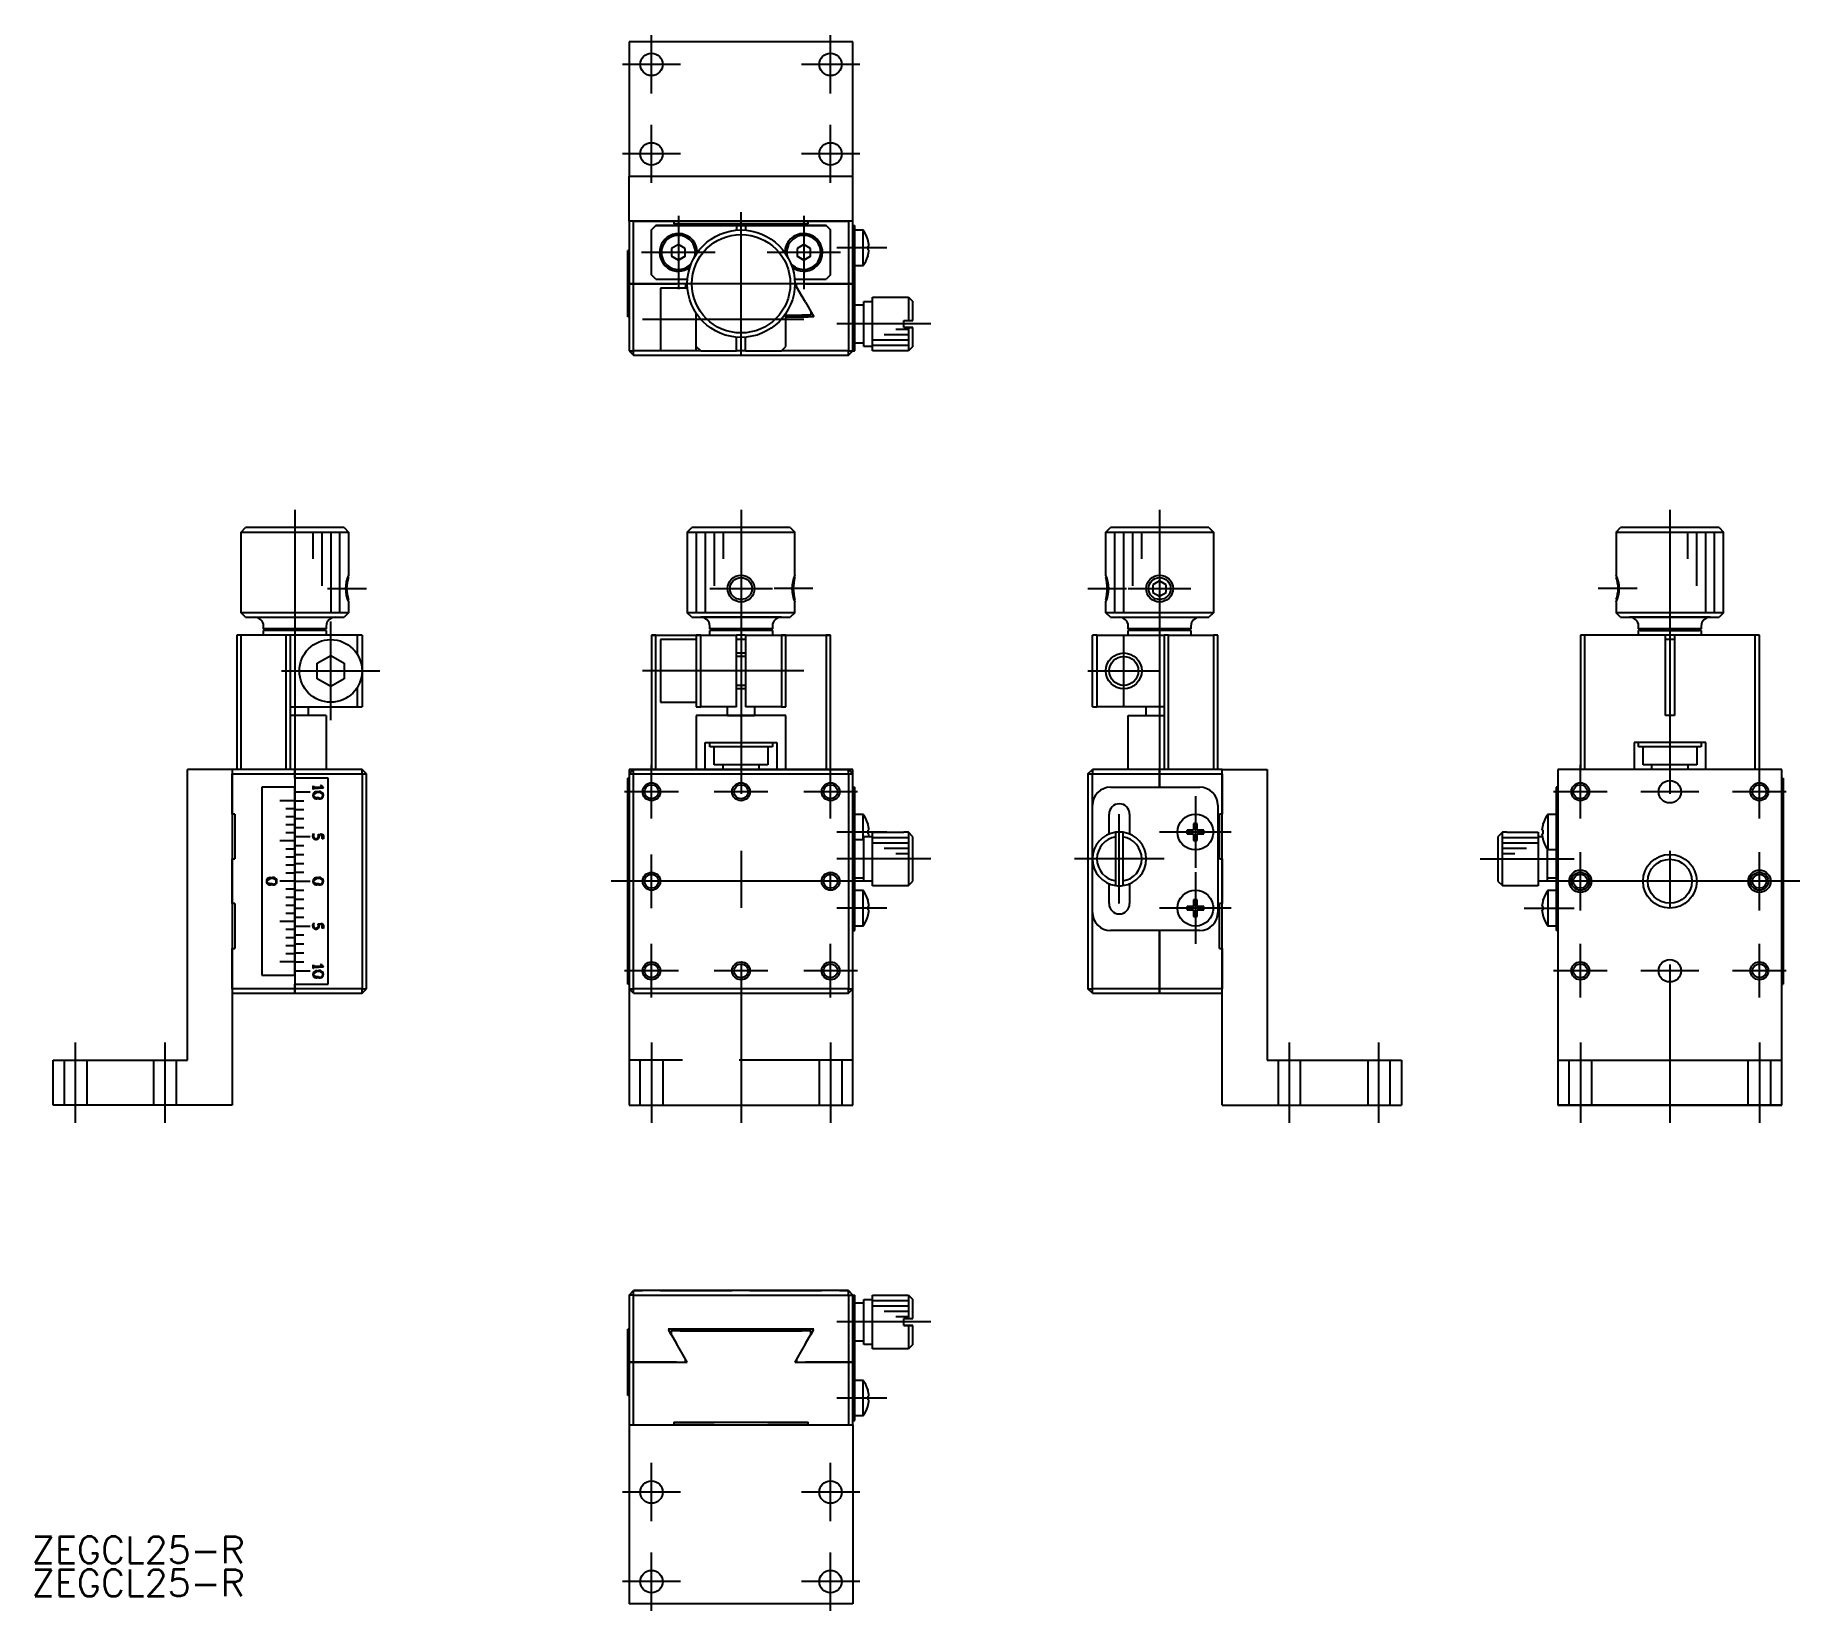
# Model space of a CAD drawing. Extents: x -79 to 118, y -81 to 94.
import ezdxf

# ---------------------------------------------------------------- set-up
doc = ezdxf.new("R2010")
doc.units = 0
doc.linetypes.add('CENTER', pattern=[50.8, 31.75, -6.35, 6.35, -6.35])
doc.linetypes.add('DASHED', pattern=[19.05, 12.7, -6.35])
doc.layers.get('0').update_dxf_attribs({"linetype": 'CONTINUOUS'})
doc.layers.add('CENTER', color=1, linetype='CENTER')
doc.styles.get("Standard").update_dxf_attribs({"font": 'txt.shx', "height": 3, "bigfont": 'bigfont.shx'})

# ---------------------------------------------------------------- blocks, each defined once
blk = doc.blocks.new('*U2')
at = {"color": 7, "linetype": 'CONTINUOUS'}
blk.add_text('ZEGCL25-R', height=3, dxfattribs=at).set_placement((-79.21, -76.18))
blk = doc.blocks.new('*U3')
at = {"color": 7, "linetype": 'CONTINUOUS'}
blk.add_text('ZEGCL25-R', height=3, dxfattribs=at).set_placement((-79.21, -79.87))

msp = doc.modelspace()

# ---------------------------------------------------------------- linework, layer by layer
at = {"color": 7, "linetype": 'CONTINUOUS'}
for p, q in [((12.5, 93.75), (-12.5, 93.75)), ((12.5, 93.75), (-12.5, 93.75)), ((-12.5, 93.75), (-12.5, 78.75)), ((12.5, 78.75), (12.5, 93.75)), ((-12.5, 78.75), (12.5, 78.75)), ((-12.5, 73.75), (-12.5, 78.75)), ((-12.5, 78.75), (-11, 78.75)), ((-11.25, 78.75), (-11, 78.75)), ((-11.25, 78.75), (-11, 78.75)), ((-9, 78.75), (-3, 78.75)), ((-9, 78.75), (-8.75, 78.75)), ((-9, 78.75), (-8.75, 78.75)), ((-1.25, 78.75), (0, 78.75)), ((-1.25, 78.75), (1.25, 78.75)), ((0, 78.75), (1.25, 78.75)), ((3, 78.75), (9, 78.75)), ((8.75, 78.75), (9, 78.75)), ((8.75, 78.75), (9, 78.75)), ((11, 78.75), (11.25, 78.75)), ((11, 78.75), (11.25, 78.75)), ((11, 78.75), (12.5, 78.75)), ((12.5, 73.75), (12.5, 78.75)), ((-12.5, 73.75), (-12.5, 66.75)), ((-12, 73.75), (-12.5, 73.75)), ((-7.5, 73.75), (-12, 73.75)), ((-12, 73.75), (-7.5, 73.75)), ((-12, 66.75), (-12, 73.75)), ((-9.5, 73.25), (-10, 72.75)), ((-10, 72.75), (-9.5, 73.25)), ((-9.5, 73.25), (-0.5, 73.25)), ((-4, 73.25), (-9.5, 73.25)), ((7.5, 73.75), (-7.5, 73.75)), ((-7.5, 73.75), (-7.5, 73.45)), ((-7.5, 73.45), (7.5, 73.45)), ((7.5, 73.45), (-7.5, 73.45)), ((-4, 73.45), (4, 73.45)), ((-4, 73.45), (4, 73.45)), ((-4, 73.25), (4, 73.25)), ((-0.5, 73.25), (-0.5, 72.73)), ((-0.5, 73.25), (0.5, 73.25)), ((0.5, 73.25), (9.5, 73.25)), ((0.5, 73.25), (0.5, 72.73)), ((9.5, 73.25), (4, 73.25)), ((12, 73.75), (7.5, 73.75)), ((7.5, 73.75), (12, 73.75)), ((7.5, 73.45), (7.5, 73.75)), ((10, 72.75), (9.5, 73.25)), ((9.5, 73.25), (10, 72.75)), ((12, 73.75), (12, 66.75)), ((12.5, 73.75), (12, 73.75)), ((12.5, 66.75), (12.5, 73.75)), ((12.5, 73.25), (12.7, 73.25)), ((12.5, 73.25), (12.7, 73.25)), ((12.7, 71.25), (12.7, 73.25)), ((-10, 67.75), (-10, 72.75)), ((-7, 71.12), (-7.75, 70.68)), ((-6.25, 70.68), (-7, 71.12)), ((7, 71.12), (6.25, 70.68)), ((7.75, 70.68), (7, 71.12)), ((10, 67.75), (10, 72.75)), ((12.7, 72.75), (13.6, 72.75)), ((12.7, 61.25), (12.7, 71.25)), ((13.6, 72.75), (13.6, 68.75)), ((14.16, 71.7), (14.16, 71.68)), ((14.29, 70.95), (14.16, 70.95)), ((14.16, 70.95), (14.16, 70.55)), ((-12.65, 66.76), (-12.65, 70.45)), ((-12.5, 70.45), (-12.65, 70.45)), ((-12.5, 70.45), (-12.65, 70.45)), ((-7.75, 70.68), (-7.75, 69.82)), ((-7, 69.38), (-7.75, 69.82)), ((-7.75, 69.82), (-7, 69.38)), ((-6.25, 69.82), (-7, 69.38)), ((-7, 69.38), (-6.25, 69.82)), ((-6.25, 69.82), (-6.25, 70.68)), ((6.25, 70.68), (6.25, 69.82)), ((7, 69.38), (6.25, 69.82)), ((6.25, 69.82), (7, 69.38)), ((7.75, 69.82), (7, 69.38)), ((7, 69.38), (7.75, 69.82)), ((7.75, 69.82), (7.75, 70.68)), ((14.29, 70.55), (14.16, 70.55)), ((14.16, 70.55), (14.29, 70.55)), ((14.16, 69.82), (14.16, 69.8)), ((-9.5, 67.25), (-10, 67.75)), ((-9.5, 67.25), (-5.98, 67.25)), ((-5.81, 68.25), (-5.81, 68.25)), ((5.98, 67.25), (9.5, 67.25)), ((10, 67.75), (9.5, 67.25)), ((13.6, 68.75), (12.7, 68.75)), ((-12.65, 66.75), (-12.65, 66.76)), ((-12.5, 66.75), (-12.65, 66.75)), ((-12.65, 63.05), (-12.65, 66.75)), ((-12.5, 66.75), (-12.5, 59.25)), ((-12, 66.75), (-12.5, 66.75)), ((-12.5, 66.75), (-12, 66.75)), ((-12, 66.75), (-7.2, 66.75)), ((-7.2, 66.75), (-12, 66.75)), ((-12, 59.25), (-12, 66.75)), ((-5.98, 66.25), (-9, 66.25)), ((-9, 66.25), (-9, 59.25)), ((-6, 66.75), (-7.2, 66.75)), ((-6, 66.75), (-6.29, 66.25)), ((-6.2, 66.75), (-6.2, 66.4)), ((-6.2, 66.4), (-6, 66.75)), ((7.2, 66.75), (6, 66.75)), ((6.8, 65.36), (6, 66.75)), ((6, 66.75), (6.2, 66.4)), ((6.2, 66.4), (6.2, 66.75)), ((7.2, 64.67), (6.2, 66.4)), ((7.2, 66.75), (12, 66.75)), ((12, 66.75), (7.2, 66.75)), ((12, 66.75), (12, 59.25)), ((12.5, 66.75), (12, 66.75)), ((12, 66.75), (12.5, 66.75)), ((12.5, 59.25), (12.5, 66.75)), ((14.7, 65.25), (18.7, 65.25)), ((14.7, 62.25), (14.7, 65.25)), ((18.7, 65.25), (19.2, 64.75)), ((18.7, 65.25), (18.7, 62.65)), ((-5, 59.75), (-5, 63.43)), ((5, 59.75), (5, 63.43)), ((5, 63.25), (6.8, 63.25)), ((7.8, 63.25), (6.8, 63.25)), ((7.2, 64.67), (8.13, 63.05)), ((7.8, 63.63), (7.8, 63.25)), ((12.7, 64.4), (13.7, 64.4)), ((13.7, 64.75), (14.7, 64.75)), ((13.7, 62.25), (13.7, 64.75)), ((19.2, 62.65), (19.2, 64.75)), ((-12.5, 63.05), (-12.65, 63.05)), ((5, 63.05), (7.5, 63.05)), ((8.13, 63.05), (5, 63.05)), ((7.5, 63.05), (5.5, 63.05)), ((5.5, 63.05), (7.5, 63.05)), ((12.7, 59.25), (12.7, 61.25)), ((13.7, 59.75), (13.7, 62.25)), ((14.7, 59.25), (14.7, 62.25)), ((18.7, 61.65), (17.3, 61.65)), ((18.2, 62.65), (18.7, 62.65)), ((18.2, 61.85), (18.2, 62.65)), ((18.7, 61.85), (18.2, 61.85)), ((18.2, 61.85), (18.7, 61.85)), ((18.7, 62.65), (19.2, 62.65)), ((18.7, 61.85), (18.7, 59.25)), ((19.2, 61.85), (18.7, 61.85)), ((18.7, 61.85), (19.2, 61.85)), ((19.2, 59.75), (19.2, 61.85)), ((-12.5, 59.25), (-12, 58.75)), ((-12.5, 59.25), (-12, 59.25)), ((-4.5, 59.25), (-12, 59.25)), ((-12, 58.75), (-12, 59.25)), ((-5, 59.75), (-4.5, 59.25)), ((-5, 59.25), (-5, 59.75)), ((-4.5, 59.25), (-0.5, 59.25)), ((-1.5, 60.94), (-1.5, 60.94)), ((-0.5, 59.25), (-0.5, 60.77)), ((0.5, 59.25), (-0.5, 59.25)), ((0.5, 59.25), (0.5, 60.77)), ((0.5, 59.25), (4.5, 59.25)), ((4.5, 59.25), (5, 59.75)), ((5, 59.25), (4.5, 59.25)), ((9, 59.25), (5, 59.25)), ((12, 59.25), (9, 59.25)), ((12, 58.75), (12.5, 59.25)), ((12, 58.75), (12, 59.25)), ((12, 59.25), (12.5, 59.25)), ((12.5, 59.25), (12.7, 59.25)), ((13.7, 60.1), (12.7, 60.1)), ((14.7, 59.75), (13.7, 59.75)), ((18.7, 60.45), (14.7, 60.45)), ((18.7, 59.85), (14.7, 59.85)), ((18.7, 59.25), (14.7, 59.25)), ((18.7, 61.05), (16, 61.05)), ((19.2, 59.75), (18.7, 59.25)), ((-12, 58.75), (12, 58.75)), ((-55.83, 39), (-55.33, 39.5)), ((-44.33, 39.5), (-55.33, 39.5)), ((-44.33, 39.5), (-43.83, 39)), ((-6, 39), (-5.5, 39.5)), ((5.5, 39.5), (-5.5, 39.5)), ((0, 39.5), (-5.5, 39.5)), ((5.5, 39.5), (0, 39.5)), ((5.5, 39.5), (6, 39)), ((40.75, 39), (41.25, 39.5)), ((52.25, 39.5), (41.25, 39.5)), ((52.25, 39.5), (52.75, 39)), ((97.74, 39), (98.24, 39.5)), ((103.74, 39.5), (98.24, 39.5)), ((109.24, 39.5), (103.74, 39.5)), ((109.24, 39.5), (109.74, 39)), ((-55.83, 30), (-55.83, 39)), ((-55.83, 39), (-43.83, 39)), ((-47.83, 39), (-47.83, 36)), ((-46.83, 39), (-46.83, 33)), ((-45.83, 39), (-45.83, 30)), ((-44.83, 39), (-44.83, 30)), ((-43.83, 39), (-43.83, 34.2)), ((-6, 39), (-6, 30)), ((-6, 39), (6, 39)), ((-5, 39), (-5, 30)), ((-4, 39), (-4, 30)), ((-3, 39), (-3, 33)), ((-2, 39), (-2, 36)), ((6, 34.2), (6, 39)), ((40.75, 39), (52.75, 39)), ((40.75, 34.2), (40.75, 39)), ((41.75, 30), (41.75, 39)), ((42.75, 30), (42.75, 39)), ((43.75, 33), (43.75, 39)), ((44.75, 36), (44.75, 39)), ((52.75, 39), (52.75, 30)), ((97.74, 39), (97.74, 34.2)), ((97.74, 39), (103.74, 39)), ((103.74, 39), (109.74, 39)), ((105.74, 36), (105.74, 39)), ((106.74, 33), (106.74, 39)), ((107.74, 30), (107.74, 39)), ((108.74, 30), (108.74, 39)), ((109.74, 30), (109.74, 39)), ((46.75, 33.57), (46, 33.13)), ((47.5, 33.13), (46.75, 33.57)), ((46, 33.13), (46, 32.27)), ((46, 32.27), (46.75, 31.83)), ((46.75, 31.83), (47.5, 32.27)), ((47.5, 32.27), (47.5, 33.13)), ((-43.83, 30), (-55.83, 30)), ((-55.33, 29.5), (-55.83, 30)), ((-43.83, 30), (-44.33, 29.5)), ((-43.83, 31.2), (-43.83, 30)), ((0, 30), (-6, 30)), ((-5.5, 29.5), (-6, 30)), ((6, 30), (0, 30)), ((6, 30), (5.5, 29.5)), ((6, 30), (6, 31.2)), ((40.75, 30), (40.75, 31.2)), ((52.75, 30), (40.75, 30)), ((41.25, 29.5), (40.75, 30)), ((52.75, 30), (52.25, 29.5)), ((97.74, 31.2), (97.74, 30)), ((109.74, 30), (97.74, 30)), ((98.24, 29.5), (97.74, 30)), ((109.74, 30), (109.24, 29.5)), ((-55.33, 29.5), (-44.33, 29.5)), ((-53.33, 28.2), (-53.33, 28.5)), ((-46.33, 28.2), (-53.33, 28.2)), ((-53.13, 28), (-53.33, 28.2)), ((-46.33, 28), (-53.33, 28)), ((-53.33, 27.5), (-53.33, 28)), ((-46.33, 28.2), (-46.53, 28)), ((-46.33, 28.5), (-46.33, 28.2)), ((-46.33, 28), (-46.33, 27.5)), ((-5.5, 29.5), (0, 29.5)), ((0, 29.5), (-4.5, 29.5)), ((-3.5, 28.2), (-3.5, 28.5)), ((0, 28.2), (-3.5, 28.2)), ((-3.3, 28), (-3.5, 28.2)), ((-3.5, 27.5), (-3.5, 28)), ((-3.24, 28), (-3.5, 28)), ((-3.3, 28), (-3.5, 28)), ((-0.1, 28), (-3.24, 28)), ((0.1, 28), (-0.1, 28)), ((0, 29.5), (5.5, 29.5)), ((4.5, 29.5), (0, 29.5)), ((3.5, 28.2), (0, 28.2)), ((3.24, 28), (0.1, 28)), ((3.5, 28), (3.24, 28)), ((3.5, 28.2), (3.3, 28)), ((3.5, 28), (3.3, 28)), ((3.5, 28.5), (3.5, 28.2)), ((3.5, 28), (3.5, 27.5)), ((41.25, 29.5), (52.25, 29.5)), ((43.25, 28.2), (43.25, 28.5)), ((50.25, 28.2), (43.25, 28.2)), ((43.45, 28), (43.25, 28.2)), ((50.25, 28), (43.25, 28)), ((43.25, 27.5), (43.25, 28)), ((50.25, 28.2), (50.05, 28)), ((50.25, 28.5), (50.25, 28.2)), ((50.25, 28), (50.25, 27.5)), ((98.24, 29.5), (109.24, 29.5)), ((98.24, 29.5), (102.24, 29.5)), ((108.24, 29.5), (99.24, 29.5)), ((102.24, 29.5), (99.24, 29.5)), ((100.24, 28.2), (100.24, 28.5)), ((107.24, 28.2), (100.24, 28.2)), ((100.44, 28), (100.24, 28.2)), ((103.74, 28), (100.24, 28)), ((100.24, 27.5), (100.24, 28)), ((100.44, 28), (107.04, 28)), ((107.24, 28), (103.74, 28)), ((105.24, 29.5), (109.24, 29.5)), ((108.24, 29.5), (105.24, 29.5)), ((107.24, 28.2), (107.04, 28)), ((107.24, 28.5), (107.24, 28.2)), ((107.24, 28), (107.24, 27.5)), ((-56.33, 27.5), (-56.33, 12.5)), ((-55.83, 27.5), (-56.33, 27.5)), ((-55.83, 12.5), (-55.83, 27.5)), ((-50.83, 27.5), (-55.83, 27.5)), ((-50.83, 27.5), (-50.83, 12.5)), ((-50.33, 27.5), (-50.83, 27.5)), ((-50.33, 12.5), (-50.33, 27.5)), ((-42.83, 27.5), (-50.33, 27.5)), ((-42.83, 25.3), (-42.83, 27.5)), ((-42.33, 27.5), (-42.83, 27.5)), ((-42.33, 27.5), (-42.33, 23.5)), ((-10, 27.5), (-10, 12.5)), ((-9.5, 27.5), (-10, 27.5)), ((-10, 27.5), (-9.5, 27.5)), ((-9.5, 27.5), (-5, 27.5)), ((-9.5, 27.5), (-5, 27.5)), ((-9.5, 12.5), (-9.5, 27.5)), ((-9.1, 27.5), (-5, 27.5)), ((-9.1, 27.5), (-7, 27.5)), ((-5, 27), (-9, 27)), ((-9, 27), (-9, 23.5)), ((-7, 27.5), (-5, 27.5)), ((-5, 27.5), (-5, 19.5)), ((-4.5, 27.5), (-5, 27.5)), ((-5, 27.5), (-4.9, 27.5)), ((-5, 27.5), (-4.9, 27.5)), ((-5, 27.5), (-3.5, 27.5)), ((-4.5, 19.5), (-4.5, 27.5)), ((-4.5, 27.5), (-0.5, 27.5)), ((-0.5, 19.5), (-0.5, 27.5)), ((0.5, 27.5), (-0.5, 27.5)), ((0.5, 27), (-0.5, 27)), ((0.5, 27.5), (0.5, 19.5)), ((0.5, 27.5), (4.5, 27.5)), ((3.5, 27.5), (5, 27.5)), ((4.5, 27.5), (4.5, 19.5)), ((5, 27.5), (4.5, 27.5)), ((4.9, 27.5), (5, 27.5)), ((4.9, 27.5), (5, 27.5)), ((5, 27.5), (7, 27.5)), ((5, 27.5), (9.5, 27.5)), ((5, 27.5), (9.1, 27.5)), ((5, 27.5), (9.5, 27.5)), ((5, 25.3), (5, 27.5)), ((7, 27.5), (9.1, 27.5)), ((9.5, 27.5), (9.5, 12.5)), ((9.5, 27.5), (10, 27.5)), ((10, 27.5), (9.5, 27.5)), ((10, 12.5), (10, 27.5)), ((39.75, 27.5), (39.25, 27.5)), ((39.25, 19.5), (39.25, 27.5)), ((39.75, 27.5), (47.25, 27.5)), ((39.75, 27.5), (39.75, 19.5)), ((47.25, 27.5), (47.25, 12.5)), ((47.75, 27.5), (47.25, 27.5)), ((47.75, 12.5), (47.75, 27.5)), ((47.75, 27.5), (52.75, 27.5)), ((52.75, 27.5), (52.75, 12.5)), ((53.25, 27.5), (52.75, 27.5)), ((53.25, 12.5), (53.25, 27.5)), ((93.74, 27.5), (93.74, 12.5)), ((94.24, 27.5), (93.74, 27.5)), ((94.24, 12.5), (94.24, 27.5)), ((103.24, 27.5), (94.24, 27.5)), ((103.24, 18.5), (103.24, 27.5)), ((103.74, 27.5), (103.24, 27.5)), ((103.74, 27.5), (103.24, 27.5)), ((104.24, 27), (103.24, 27)), ((104.27, 27.5), (103.74, 27.5)), ((104.24, 27.5), (103.74, 27.5)), ((113.24, 27.5), (104.24, 27.5)), ((104.24, 27.5), (104.24, 18.5)), ((113.24, 27.5), (113.24, 12.5)), ((113.74, 27.5), (113.24, 27.5)), ((113.74, 12.5), (113.74, 27.5)), ((-47.33, 24.37), (-45.83, 25.23)), ((-47.33, 22.63), (-47.33, 24.37)), ((-45.83, 25.23), (-44.33, 24.37)), ((-44.33, 24.37), (-44.33, 22.63)), ((-0.5, 25.5), (0.5, 25.5)), ((5, 23.5), (5, 25.3)), ((-45.83, 21.77), (-47.33, 22.63)), ((-44.33, 22.63), (-45.83, 21.77)), ((-42.83, 19.5), (-42.83, 21.7)), ((-42.33, 23.5), (-42.33, 19.5)), ((-9, 23.5), (-9, 20)), ((5, 21.7), (5, 23.5)), ((5, 19.5), (5, 21.7)), ((-9, 20), (-5, 20)), ((0.5, 21.5), (-0.5, 21.5)), ((-50.33, 19.5), (-42.83, 19.5)), ((-46.33, 18.5), (-50.33, 18.5)), ((-48.33, 19.5), (-48.33, 18.5)), ((-46.33, 18.5), (-46.33, 12.5)), ((-42.83, 19.5), (-42.33, 19.5)), ((-5, 19.5), (-4.5, 19.5)), ((5, 18.5), (-5, 18.5)), ((-5, 18.5), (-5, 12.5)), ((-1.5, 18.5), (-5, 18.5)), ((-0.5, 19.5), (-4.5, 19.5)), ((-1.5, 18.5), (-1.5, 19.5)), ((-1.5, 18.5), (1.5, 18.5)), ((4.5, 19.5), (0.5, 19.5)), ((1.5, 19.5), (1.5, 18.5)), ((5, 18.5), (1.5, 18.5)), ((4.5, 19.5), (5, 19.5)), ((5, 12.5), (5, 18.5)), ((39.25, 19.5), (39.75, 19.5)), ((47.25, 19.5), (39.75, 19.5)), ((43.25, 12.5), (43.25, 18.5)), ((43.25, 18.5), (47.25, 18.5)), ((45.25, 18.5), (45.25, 19.5)), ((104.24, 18.5), (103.24, 18.5)), ((-4, 15.5), (0, 15.5)), ((-4, 12.5), (-4, 15.5)), ((-3.5, 15), (-3.5, 15.5)), ((3.5, 15), (-3.5, 15)), ((-3, 13), (-3, 15)), ((0, 15.5), (4, 15.5)), ((3, 15), (3, 13)), ((3.5, 15.5), (3.5, 15)), ((4, 15.5), (4, 12.5)), ((107.74, 15.5), (99.74, 15.5)), ((99.74, 15.5), (99.74, 12.5)), ((100.24, 15.5), (99.74, 15.5)), ((100.24, 15), (100.24, 15.5)), ((103.74, 15), (100.24, 15)), ((100.74, 15), (100.24, 15)), ((100.74, 13), (100.74, 15)), ((107.24, 15), (103.74, 15)), ((106.74, 15), (106.74, 13)), ((107.24, 15), (106.74, 15)), ((107.24, 15.5), (107.24, 15)), ((107.74, 15.5), (107.24, 15.5)), ((107.74, 12.5), (107.74, 15.5)), ((-56.83, 12.5), (-61.83, 12.5)), ((-61.83, 11), (-61.83, 12.5)), ((-52.33, 12.5), (-56.83, 12.5)), ((-56.83, 12.5), (-56.83, 12)), ((-56.83, 12), (-56.83, 9)), ((-56.83, 9), (-56.83, 12)), ((-56.83, 12), (-49.83, 12)), ((-49.83, 12.5), (-52.33, 12.5)), ((-42.33, 12.5), (-49.83, 12.5)), ((-49.83, 12.5), (-49.83, 12)), ((-49.83, 12), (-49.83, 12.5)), ((-49.83, 12), (-42.33, 12)), ((-49.83, 11.51), (-49.83, 12)), ((-49.83, 12), (-49.83, 11.51)), ((-41.83, 12), (-42.33, 12.5)), ((-42.33, 12), (-42.33, 12.5)), ((-42.33, 12), (-42.33, -12)), ((-42.33, 12), (-41.83, 12)), ((-41.83, 9), (-41.83, 12)), ((-12.5, 12.5), (-12, 12.5)), ((-12, 12.5), (-12.5, 12.5)), ((-12.5, 12), (-12, 12.5)), ((-12, 12.5), (-12.5, 12)), ((-12.5, 12.5), (-12.5, 12)), ((-12.5, 12), (-12.5, -12)), ((-12.5, 12), (-12, 12)), ((12, 12.5), (-12, 12.5)), ((-12, 12.5), (-7.2, 12.5)), ((-12, 12), (-12, 12.5)), ((-12, 12), (12, 12)), ((-12, -12), (-12, 12)), ((-8.13, 12.5), (8.13, 12.5)), ((-7.2, 12.5), (-8.13, 12.5)), ((3, 13), (-3, 13)), ((-2, 12.5), (-2, 13)), ((2, 13), (2, 12.5)), ((7.2, 12.5), (12, 12.5)), ((8.13, 12.5), (7.2, 12.5)), ((12, 12.5), (12.5, 12.5)), ((12.5, 12.5), (12, 12.5)), ((12, 12), (12, 12.5)), ((12, 12.5), (12.5, 12)), ((12.5, 12), (12, 12.5)), ((12, 12), (12, -12)), ((12, 12), (12.5, 12)), ((12.5, 12), (12.5, 12.5)), ((12.5, 8.5), (12.5, 12)), ((38.75, 12), (39.25, 12.5)), ((38.75, 12), (38.75, 9)), ((38.75, 12), (39.25, 12)), ((46.75, 12.5), (39.25, 12.5)), ((39.25, 12.5), (39.25, 12)), ((39.25, 8.5), (39.25, 12)), ((39.25, 12), (46.75, 12)), ((49.25, 12.5), (46.75, 12.5)), ((46.75, 12), (46.75, 12.5)), ((46.75, 12.5), (46.75, 12)), ((46.75, 12), (53.75, 12)), ((46.75, 12), (46.75, 10.5)), ((46.75, 10.5), (46.75, 12)), ((53.75, 12.5), (49.25, 12.5)), ((53.75, 12.5), (58.75, 12.5)), ((53.75, 12), (53.75, 12.5)), ((53.75, 12), (53.75, 9)), ((53.75, 9), (53.75, 12)), ((58.75, 12.5), (58.75, 11)), ((91.24, 12.5), (91.24, -20)), ((116.24, 12.5), (91.24, 12.5)), ((101.74, 13), (100.74, 13)), ((106.74, 13), (100.74, 13)), ((105.74, 13), (101.74, 13)), ((105.74, 13), (101.74, 13)), ((101.74, 12.5), (101.74, 13)), ((105.74, 13), (105.74, 12.5)), ((106.74, 13), (105.74, 13)), ((116.24, -20), (116.24, 12.5)), ((-61.83, -9), (-61.83, 11)), ((-53.53, 10.5), (-53.53, -10.5)), ((-49.83, 10.5), (-53.53, 10.5)), ((-46.13, 11.5), (-49.83, 11.5)), ((-49.83, 11.5), (-49.83, 10.51)), ((-49.83, 10.51), (-49.83, 10.5)), ((-49.83, 10.5), (-49.83, 10)), ((-49.83, 10.01), (-49.83, 10.5)), ((-49.83, 10), (-49.83, 10.01)), ((-49.83, 10), (-49.83, 9.01)), ((-49.83, 9.99), (-49.83, 10)), ((-49.83, 10), (-48.83, 10)), ((-49.83, 9.01), (-49.83, 9.99)), ((-48.83, 10), (-48.13, 10)), ((-47.8, 10.25), (-47.8, 10.66)), ((-47.8, 10.66), (-47.73, 10.53)), ((-47.76, 10.27), (-47.8, 10.25)), ((-47.73, 10.4), (-47.76, 10.27)), ((-47.73, 10.53), (-46.78, 10.52)), ((-46.93, 10.75), (-46.92, 10.75)), ((-46.93, 10.74), (-46.93, 10.75)), ((-46.89, 10.67), (-46.93, 10.74)), ((-46.92, 10.75), (-46.91, 10.76)), ((-46.91, 10.76), (-46.9, 10.76)), ((-46.9, 10.76), (-46.89, 10.76)), ((-46.9, 10.76), (-46.9, 10.76)), ((-46.89, 10.76), (-46.88, 10.74)), ((-46.78, 10.52), (-46.89, 10.67)), ((-46.88, 10.74), (-46.85, 10.7)), ((-46.85, 10.7), (-46.84, 10.68)), ((-46.84, 10.68), (-46.8, 10.63)), ((-46.8, 10.63), (-46.74, 10.56)), ((-46.74, 10.56), (-46.69, 10.51)), ((-46.69, 10.51), (-46.66, 10.47)), ((-46.66, 10.47), (-46.64, 10.46)), ((-46.13, -11.5), (-46.13, 11.5)), ((-12.65, -11.5), (-12.65, 11.5)), ((-12.5, 11.5), (-12.65, 11.5)), ((-12.5, 11.5), (-12.65, 11.5)), ((12.5, 10.5), (12.7, 10.5)), ((12.5, 10.5), (12.7, 10.5)), ((12.7, 8.5), (12.7, 10.5)), ((41.25, 10.5), (51.25, 10.5)), ((58.75, 11), (58.75, -9)), ((91.04, 10.5), (91.04, 8.5)), ((91.24, 10.5), (91.04, 10.5)), ((116.24, 11.5), (116.39, 11.5)), ((116.24, 10.5), (116.39, 10.5)), ((116.39, 11.5), (116.39, 10.51)), ((116.39, 10.5), (116.39, -10.5)), ((-56.83, 9), (-56.83, 7.5)), ((-56.83, 7.5), (-56.83, 9)), ((-50.83, 9), (-51.53, 9)), ((-49.83, 9), (-50.83, 9)), ((-49.83, 8.1), (-50.83, 8.1)), ((-49.83, 9.01), (-49.83, 9)), ((-49.83, 9), (-49.83, 9.01)), ((-49.83, 9), (-49.83, 8.99)), ((-49.83, 8.99), (-49.83, 9)), ((-49.83, 9), (-48.83, 9)), ((-49.83, 8.99), (-49.83, 8.11)), ((-49.83, 8.1), (-49.83, 8.99)), ((-49.83, 8.11), (-49.83, 8.1)), ((-49.83, 8.1), (-49.83, 8.09)), ((-49.83, 8.01), (-49.83, 8.1)), ((-49.83, 8.09), (-49.83, 8)), ((-49.83, 8), (-49.83, 8.01)), ((-49.83, 8), (-49.83, 7.21)), ((-49.83, 7.99), (-49.83, 8)), ((-49.83, 8), (-48.83, 8)), ((-49.83, 7.2), (-49.83, 7.99)), ((-41.83, -1), (-41.83, 9)), ((12.5, -3.5), (12.5, 8.5)), ((12.5, -3.5), (12.5, 8.5)), ((12.7, -3.5), (12.7, 8.5)), ((38.75, 9), (38.75, -1)), ((39.25, -12), (39.25, 8.5)), ((53.25, 8.5), (53.25, -3.5)), ((53.75, 9), (53.75, 7.5)), ((53.75, 7.5), (53.75, 9)), ((91.04, 8.5), (91.04, -3.5)), ((-56.83, 7.5), (-56.83, 2.5)), ((-56.53, 7.5), (-56.83, 7.5)), ((-56.53, 7.5), (-56.53, 2.5)), ((-49.83, 7.2), (-50.83, 7.2)), ((-49.83, 6.3), (-50.83, 6.3)), ((-49.83, 7.21), (-49.83, 7.2)), ((-49.83, 7.2), (-49.83, 7.19)), ((-49.83, 7.01), (-49.83, 7.2)), ((-49.83, 7.19), (-49.83, 7)), ((-49.83, 7), (-49.83, 7.01)), ((-49.83, 7), (-49.83, 6.31)), ((-49.83, 6.99), (-49.83, 7)), ((-49.83, 7), (-48.83, 7)), ((-49.83, 6.3), (-49.83, 6.99)), ((-49.83, 6.31), (-49.83, 6.3)), ((-49.83, 6.3), (-49.83, 6.29)), ((-49.83, 6.01), (-49.83, 6.3)), ((-49.83, 6.29), (-49.83, 6)), ((-49.83, 6), (-49.83, 6.01)), ((-49.83, 6), (-49.83, 5.41)), ((-49.83, 5.99), (-49.83, 6)), ((-49.83, 6), (-48.83, 6)), ((-49.83, 5.4), (-49.83, 5.99)), ((12.7, 7.5), (13.6, 7.5)), ((13.6, 7.5), (13.6, 4.65)), ((14.16, 6.45), (14.16, 6.43)), ((41.1, 5.27), (41.1, 7.5)), ((43.4, 7.5), (43.4, 5.27)), ((50.55, 6.43), (50.55, 5.7)), ((50.95, 5.7), (50.95, 6.43)), ((53.45, 2.5), (53.45, 7.5)), ((53.75, 7.5), (53.45, 7.5)), ((53.75, 2.5), (53.75, 7.5)), ((89.59, 6.43), (89.59, 6.45)), ((90.14, 5.5), (90.14, 7.5)), ((90.14, 7.5), (91.04, 7.5)), ((-50.83, 4.5), (-51.53, 4.5)), ((-49.83, 5.4), (-50.83, 5.4)), ((-49.83, 4.5), (-50.83, 4.5)), ((-49.83, 5.41), (-49.83, 5.4)), ((-49.83, 5.4), (-49.83, 5.39)), ((-49.83, 5.01), (-49.83, 5.4)), ((-49.83, 5.39), (-49.83, 5)), ((-49.83, 5), (-49.83, 5.01)), ((-49.83, 5), (-49.83, 4.51)), ((-49.83, 4.99), (-49.83, 5)), ((-49.83, 5), (-48.83, 5)), ((-49.83, 4.5), (-49.83, 4.99)), ((-49.83, 4.51), (-49.83, 4.5)), ((-49.83, 4.5), (-49.83, 4.49)), ((-49.83, 4.01), (-49.83, 4.5)), ((-49.83, 4.49), (-49.83, 4)), ((-49.83, 4), (-49.83, 4.01)), ((-49.83, 4), (-49.83, 3.61)), ((-49.83, 3.99), (-49.83, 4)), ((-49.83, 4), (-48.83, 4)), ((-49.83, 3.6), (-49.83, 3.99)), ((-48.83, 5), (-48.13, 5)), ((-47.77, 5.31), (-47.67, 5.27)), ((-47.24, 5.23), (-47.24, 5.24)), ((-47.24, 5.24), (-47.02, 5.23)), ((-47.23, 5.2), (-47.24, 5.23)), ((-46.87, 5.17), (-47.1, 5.19)), ((-47.02, 5.23), (-46.97, 5.23)), ((-46.78, 5.16), (-46.87, 5.17)), ((-46.78, 5.16), (-46.78, 5.16)), ((-46.78, 5.16), (-46.78, 5.16)), ((-46.77, 5.13), (-46.78, 5.16)), ((-46.78, 4.96), (-46.77, 5.01)), ((-46.78, 4.91), (-46.78, 4.96)), ((-46.77, 4.84), (-46.78, 4.91)), ((-46.77, 5.04), (-46.77, 5.13)), ((-46.77, 5.03), (-46.77, 5.04)), ((-46.77, 5.01), (-46.77, 5.03)), ((-46.77, 4.75), (-46.77, 4.84)), ((-46.64, 4.73), (-46.77, 4.75)), ((-46.65, 4.79), (-46.63, 4.73)), ((-46.63, 4.73), (-46.64, 4.73)), ((12.7, 4.65), (13.7, 4.65)), ((13.7, 0), (13.7, 5)), ((13.7, 5), (14.7, 5)), ((14.29, 5.7), (14.16, 5.7)), ((14.16, 5.7), (14.16, 5.3)), ((14.16, 5.3), (14.29, 5.3)), ((14.29, 5.3), (14.16, 5.3)), ((14.7, 5.5), (18.2, 5.5)), ((14.7, -0.5), (14.7, 5.5)), ((14.7, 4.9), (18.7, 4.9)), ((14.7, 4.3), (18.7, 4.3)), ((18.2, 5.47), (18.2, 5.5)), ((18.7, 5.47), (18.2, 5.47)), ((18.7, 5.47), (18.7, -0.47)), ((19.2, 4.97), (18.7, 5.47)), ((19.2, 0.03), (19.2, 4.97)), ((41.85, 4.97), (41.85, 5.47)), ((41.85, 0.03), (41.85, 4.97)), ((42.65, 5.47), (42.65, 4.97)), ((42.65, 4.97), (42.65, 0.03)), ((50.55, 5.7), (49.82, 5.7)), ((49.82, 5.3), (50.55, 5.3)), ((50.55, 5.3), (50.55, 4.57)), ((51.68, 5.7), (50.95, 5.7)), ((50.95, 4.57), (50.95, 5.3)), ((50.95, 5.3), (51.68, 5.3)), ((85.04, 5.47), (84.54, 4.97)), ((84.54, 4.97), (84.54, 0.03)), ((85.04, -0.47), (85.04, 5.47)), ((85.54, 5.47), (85.04, 5.47)), ((85.04, 4.9), (89.04, 4.9)), ((85.04, 4.3), (89.04, 4.3)), ((85.54, 5.5), (89.04, 5.5)), ((85.54, 5.5), (85.54, 5.47)), ((89.04, 5.5), (89.04, -0.5)), ((89.04, 5), (89.49, 5)), ((89.45, 5.7), (89.59, 5.7)), ((89.59, 5.7), (89.45, 5.7)), ((89.45, 5.3), (89.59, 5.3)), ((89.59, 5.3), (89.59, 5.7)), ((89.59, 4.55), (89.59, 4.57)), ((90.14, 3.5), (90.14, 5.5)), ((-56.83, 2.5), (-56.83, -2.5)), ((-56.83, -2.5), (-56.83, 2.5)), ((-56.83, 2.5), (-56.53, 2.5)), ((-49.83, 3.6), (-50.83, 3.6)), ((-49.83, 2.7), (-50.83, 2.7)), ((-49.83, 3.61), (-49.83, 3.6)), ((-49.83, 3.01), (-49.83, 3.6)), ((-49.83, 3.6), (-49.83, 3.59)), ((-49.83, 3.59), (-49.83, 3)), ((-49.83, 3), (-49.83, 3.01)), ((-49.83, 3), (-49.83, 2.71)), ((-49.83, 2.99), (-49.83, 3)), ((-49.83, 3), (-48.83, 3)), ((-49.83, 2.7), (-49.83, 2.99)), ((-49.83, 2.71), (-49.83, 2.7)), ((-49.83, 2.7), (-49.83, 2.69)), ((-49.83, 2.01), (-49.83, 2.7)), ((-49.83, 2.69), (-49.83, 2)), ((-49.83, 2), (-49.83, 2.01)), ((-49.83, 2), (-49.83, 1.81)), ((-49.83, 1.99), (-49.83, 2)), ((-49.83, 2), (-48.83, 2)), ((-49.83, 1.8), (-49.83, 1.99)), ((16, 3.7), (18.7, 3.7)), ((17.3, 3.1), (18.7, 3.1)), ((53.45, 2.5), (53.75, 2.5)), ((53.75, 2.5), (53.75, -2.5)), ((53.75, -2.5), (53.75, 2.5)), ((85.04, 3.7), (87.74, 3.7)), ((85.04, 3.1), (86.44, 3.1)), ((90.04, 3.63), (90.04, 0)), ((91.04, 3.5), (90.14, 3.5)), ((-50.83, 0), (-51.53, 0)), ((-49.83, 1.8), (-50.83, 1.8)), ((-49.83, 0.9), (-50.83, 0.9)), ((-49.83, 0), (-50.83, 0)), ((-49.83, 1.81), (-49.83, 1.8)), ((-49.83, 1.8), (-49.83, 1.79)), ((-49.83, 1.01), (-49.83, 1.8)), ((-49.83, 1.79), (-49.83, 1)), ((-49.83, 1), (-49.83, 1.01)), ((-49.83, 1), (-49.83, 0.91)), ((-49.83, 0.99), (-49.83, 1)), ((-49.83, 1), (-48.83, 1)), ((-49.83, 0.9), (-49.83, 0.99)), ((-49.83, 0.91), (-49.83, 0.9)), ((-49.83, 0.9), (-49.83, 0.89)), ((-49.83, 0.01), (-49.83, 0.9)), ((-49.83, 0.89), (-49.83, 0.01)), ((-49.83, 0.01), (-49.83, 0)), ((-49.83, 0), (-49.83, 0.01)), ((-49.83, 0), (-49.83, -0.01)), ((-49.83, -0.01), (-49.83, 0)), ((-49.83, 0), (-48.83, 0)), ((-48.83, 0), (-48.13, 0)), ((13.7, 0.35), (12.7, 0.35)), ((14.7, 0), (13.7, 0)), ((18.7, -0.47), (19.2, 0.03)), ((41.85, -0.47), (41.85, 0.03)), ((42.65, 0.03), (42.65, -0.47)), ((84.54, 0.03), (85.04, -0.47)), ((90.04, 0), (89.04, 0)), ((91.04, 0.35), (90.04, 0.35)), ((-49.83, -0.9), (-50.83, -0.9)), ((-49.83, -1.8), (-50.83, -1.8)), ((-49.83, -0.01), (-49.83, -0.89)), ((-49.83, -0.9), (-49.83, -0.01)), ((-49.83, -0.89), (-49.83, -0.9)), ((-49.83, -0.9), (-49.83, -0.91)), ((-49.83, -0.99), (-49.83, -0.9)), ((-49.83, -0.91), (-49.83, -1)), ((-49.83, -1), (-49.83, -0.99)), ((-49.83, -1), (-49.83, -1.79)), ((-49.83, -1.01), (-49.83, -1)), ((-49.83, -1), (-48.83, -1)), ((-49.83, -1.8), (-49.83, -1.01)), ((-49.83, -1.79), (-49.83, -1.8)), ((-49.83, -1.8), (-49.83, -1.81)), ((-49.83, -1.99), (-49.83, -1.8)), ((-49.83, -1.81), (-49.83, -2)), ((-41.83, -11), (-41.83, -1)), ((12.7, -1), (13.6, -1)), ((13.6, -1), (13.6, -5)), ((18.2, -0.5), (14.7, -0.5)), ((18.2, -0.5), (18.2, -0.47)), ((18.2, -0.47), (18.7, -0.47)), ((38.75, -1), (38.75, -11)), ((41.1, -2.5), (41.1, -0.27)), ((43.4, -0.27), (43.4, -2.5)), ((85.04, -0.47), (85.54, -0.47)), ((85.54, -0.47), (85.54, -0.5)), ((89.04, -0.5), (85.54, -0.5)), ((90.14, -3), (90.14, -1)), ((90.14, -1), (91.04, -1)), ((-56.53, -2.5), (-56.83, -2.5)), ((-56.83, -2.5), (-56.83, -7.5)), ((-56.53, -2.5), (-56.53, -7.5)), ((-49.83, -2.7), (-50.83, -2.7)), ((-49.83, -3.6), (-50.83, -3.6)), ((-49.83, -2), (-49.83, -1.99)), ((-49.83, -2), (-49.83, -2.69)), ((-49.83, -2.01), (-49.83, -2)), ((-49.83, -2), (-48.83, -2)), ((-49.83, -2.7), (-49.83, -2.01)), ((-49.83, -2.69), (-49.83, -2.7)), ((-49.83, -2.7), (-49.83, -2.71)), ((-49.83, -2.99), (-49.83, -2.7)), ((-49.83, -2.71), (-49.83, -3)), ((-49.83, -3), (-49.83, -2.99)), ((-49.83, -3), (-49.83, -3.59)), ((-49.83, -3.01), (-49.83, -3)), ((-49.83, -3), (-48.83, -3)), ((-49.83, -3.6), (-49.83, -3.01)), ((-49.83, -3.59), (-49.83, -3.6)), ((-49.83, -3.99), (-49.83, -3.6)), ((-49.83, -3.6), (-49.83, -3.61)), ((-49.83, -3.61), (-49.83, -4)), ((12.5, -12), (12.5, -3.5)), ((12.7, -5.5), (12.7, -3.5)), ((14.16, -2.05), (14.16, -2.07)), ((14.29, -2.8), (14.16, -2.8)), ((14.16, -2.8), (14.16, -3.2)), ((14.16, -3.2), (14.29, -3.2)), ((14.29, -3.2), (14.16, -3.2)), ((14.16, -3.93), (14.16, -3.95)), ((50.55, -2.8), (49.82, -2.8)), ((49.82, -3.2), (50.55, -3.2)), ((50.55, -2.07), (50.55, -2.8)), ((50.55, -3.2), (50.55, -3.93)), ((50.95, -2.8), (50.95, -2.07)), ((51.68, -2.8), (50.95, -2.8)), ((50.95, -3.93), (50.95, -3.2)), ((50.95, -3.2), (51.68, -3.2)), ((53.75, -2.5), (53.45, -2.5)), ((53.45, -7.5), (53.45, -2.5)), ((53.75, -7.5), (53.75, -2.5)), ((89.45, -2.8), (89.59, -2.8)), ((89.59, -2.8), (89.45, -2.8)), ((89.45, -3.2), (89.59, -3.2)), ((89.59, -2.07), (89.59, -2.05)), ((89.59, -3.2), (89.59, -2.8)), ((89.59, -3.95), (89.59, -3.93)), ((90.14, -5), (90.14, -3)), ((91.04, -3.5), (91.04, -5.5)), ((-50.83, -4.5), (-51.53, -4.5)), ((-49.83, -4.5), (-50.83, -4.5)), ((-49.83, -5.4), (-50.83, -5.4)), ((-49.83, -4), (-49.83, -3.99)), ((-49.83, -4), (-49.83, -4.49)), ((-49.83, -4.01), (-49.83, -4)), ((-49.83, -4), (-48.83, -4)), ((-49.83, -4.5), (-49.83, -4.01)), ((-49.83, -4.49), (-49.83, -4.5)), ((-49.83, -4.5), (-49.83, -4.51)), ((-49.83, -4.99), (-49.83, -4.5)), ((-49.83, -4.51), (-49.83, -5)), ((-49.83, -5), (-49.83, -4.99)), ((-49.83, -5.01), (-49.83, -5)), ((-49.83, -5), (-48.83, -5)), ((-49.83, -5), (-49.83, -5.39)), ((-49.83, -5.4), (-49.83, -5.01)), ((-49.83, -5.39), (-49.83, -5.4)), ((-49.83, -5.4), (-49.83, -5.41)), ((-49.83, -5.99), (-49.83, -5.4)), ((-49.83, -5.41), (-49.83, -6)), ((-48.83, -5), (-48.13, -5)), ((-47.77, -4.69), (-47.67, -4.73)), ((-47.24, -4.77), (-47.24, -4.76)), ((-47.24, -4.76), (-47.02, -4.77)), ((-47.23, -4.8), (-47.24, -4.77)), ((-46.87, -4.83), (-47.1, -4.81)), ((-47.02, -4.77), (-46.97, -4.77)), ((-46.78, -4.84), (-46.87, -4.83)), ((-46.78, -4.84), (-46.78, -4.84)), ((-46.78, -4.84), (-46.78, -4.84)), ((-46.77, -4.87), (-46.78, -4.84)), ((-46.78, -5.04), (-46.77, -4.99)), ((-46.78, -5.09), (-46.78, -5.04)), ((-46.77, -5.16), (-46.78, -5.09)), ((-46.77, -4.96), (-46.77, -4.87)), ((-46.77, -4.97), (-46.77, -4.96)), ((-46.77, -4.99), (-46.77, -4.97)), ((-46.77, -5.25), (-46.77, -5.16)), ((-46.64, -5.27), (-46.77, -5.25)), ((-46.65, -5.21), (-46.63, -5.27)), ((-46.63, -5.27), (-46.64, -5.27)), ((12.5, -5.5), (12.7, -5.5)), ((13.6, -5), (12.7, -5)), ((51.25, -5.5), (41.25, -5.5)), ((46.75, -5.5), (46.75, -12)), ((46.75, -12), (46.75, -5.5)), ((91.04, -5), (90.14, -5)), ((91.24, -5.5), (91.04, -5.5)), ((91.24, -5.5), (91.04, -5.5)), ((-56.83, -7.5), (-56.83, -11)), ((-56.83, -11), (-56.83, -7.5)), ((-56.83, -7.5), (-56.53, -7.5)), ((-49.83, -6.3), (-50.83, -6.3)), ((-49.83, -7.2), (-50.83, -7.2)), ((-49.83, -6), (-49.83, -5.99)), ((-49.83, -6), (-49.83, -6.29)), ((-49.83, -6.01), (-49.83, -6)), ((-49.83, -6), (-48.83, -6)), ((-49.83, -6.3), (-49.83, -6.01)), ((-49.83, -6.29), (-49.83, -6.3)), ((-49.83, -6.3), (-49.83, -6.31)), ((-49.83, -6.99), (-49.83, -6.3)), ((-49.83, -6.31), (-49.83, -7)), ((-49.83, -7), (-49.83, -6.99)), ((-49.83, -7), (-49.83, -7.19)), ((-49.83, -7.01), (-49.83, -7)), ((-49.83, -7), (-48.83, -7)), ((-49.83, -7.2), (-49.83, -7.01)), ((-49.83, -7.19), (-49.83, -7.2)), ((-49.83, -7.2), (-49.83, -7.21)), ((-49.83, -7.99), (-49.83, -7.2)), ((-49.83, -7.21), (-49.83, -8)), ((53.45, -7.5), (53.75, -7.5)), ((53.75, -7.5), (53.75, -11)), ((53.75, -11), (53.75, -7.5)), ((-61.83, -20), (-61.83, -9)), ((-50.83, -9), (-51.53, -9)), ((-49.83, -8.1), (-50.83, -8.1)), ((-49.83, -9), (-50.83, -9)), ((-49.83, -8), (-49.83, -7.99)), ((-49.83, -8), (-49.83, -8.09)), ((-49.83, -8.01), (-49.83, -8)), ((-49.83, -8), (-48.83, -8)), ((-49.83, -8.1), (-49.83, -8.01)), ((-49.83, -8.09), (-49.83, -8.1)), ((-49.83, -8.99), (-49.83, -8.1)), ((-49.83, -8.1), (-49.83, -8.11)), ((-49.83, -8.11), (-49.83, -8.99)), ((-49.83, -8.99), (-49.83, -9)), ((-49.83, -9), (-49.83, -8.99)), ((-49.83, -9), (-49.83, -9.01)), ((-49.83, -9.01), (-49.83, -9)), ((-49.83, -9), (-48.83, -9)), ((-49.83, -9.01), (-49.83, -10)), ((-49.83, -9.99), (-49.83, -9.01)), ((-47.8, -9.75), (-47.8, -9.34)), ((-47.8, -9.34), (-47.73, -9.47)), ((-47.76, -9.73), (-47.8, -9.75)), ((-47.73, -9.6), (-47.76, -9.73)), ((-47.73, -9.47), (-46.78, -9.48)), ((-46.93, -9.25), (-46.92, -9.25)), ((-46.93, -9.26), (-46.93, -9.25)), ((-46.89, -9.33), (-46.93, -9.26)), ((-46.92, -9.25), (-46.91, -9.24)), ((-46.91, -9.24), (-46.9, -9.24)), ((-46.9, -9.24), (-46.89, -9.24)), ((-46.9, -9.24), (-46.9, -9.24)), ((-46.89, -9.24), (-46.88, -9.26)), ((-46.78, -9.48), (-46.89, -9.33)), ((-46.88, -9.26), (-46.85, -9.3)), ((-46.85, -9.3), (-46.84, -9.32)), ((-46.84, -9.32), (-46.8, -9.37)), ((-46.8, -9.37), (-46.74, -9.44)), ((-46.74, -9.44), (-46.69, -9.49)), ((-46.69, -9.49), (-46.66, -9.53)), ((-46.66, -9.53), (-46.64, -9.54)), ((58.75, -9), (58.75, -20)), ((-56.83, -11), (-56.83, -12)), ((-56.83, -12), (-56.83, -11)), ((-53.53, -10.5), (-49.83, -10.5)), ((-49.83, -10), (-49.83, -9.99)), ((-49.83, -10), (-49.83, -10.5)), ((-49.83, -10.01), (-49.83, -10)), ((-49.83, -10), (-48.83, -10)), ((-49.83, -10.5), (-49.83, -10.01)), ((-49.83, -10.5), (-49.83, -10.51)), ((-49.83, -10.51), (-49.83, -11.5)), ((-49.83, -11.5), (-46.13, -11.5)), ((-49.83, -12), (-49.83, -11.51)), ((-49.83, -11.51), (-49.83, -12)), ((-48.83, -10), (-48.13, -10)), ((-41.83, -12), (-41.83, -11)), ((-12.5, -11.5), (-12.65, -11.5)), ((38.75, -11), (38.75, -12)), ((53.75, -11), (53.75, -12)), ((53.75, -12), (53.75, -11)), ((116.24, -10.5), (116.39, -10.5)), ((116.24, -10.5), (116.39, -10.5)), ((116.24, -11.5), (116.39, -11.5)), ((116.24, -11.5), (116.39, -11.5)), ((116.39, -10.51), (116.39, -11.5)), ((-56.83, -12), (-56.83, -25)), ((-49.83, -12), (-56.83, -12)), ((-56.83, -12.5), (-49.83, -12.5)), ((-42.33, -12), (-49.83, -12)), ((-49.83, -12), (-49.83, -12.5)), ((-49.83, -12.5), (-49.83, -12)), ((-49.83, -12.5), (-42.33, -12.5)), ((-42.33, -12), (-41.83, -12)), ((-42.33, -12.5), (-41.83, -12)), ((-42.33, -12.5), (-42.33, -12)), ((-12.5, -12), (-12.5, -25)), ((-12, -12.5), (-12.5, -12)), ((-12.5, -12), (-12, -12)), ((12, -12), (-12, -12)), ((-12, -12.5), (-12, -12)), ((-12, -12.5), (12, -12.5)), ((12, -12.5), (12, -12)), ((12, -12.5), (12.5, -12)), ((12, -12), (12.5, -12)), ((12.5, -25), (12.5, -12)), ((39.25, -12.5), (38.75, -12)), ((38.75, -12), (39.25, -12)), ((46.75, -12), (39.25, -12)), ((39.25, -12.5), (39.25, -12)), ((39.25, -12.5), (46.75, -12.5)), ((53.75, -12), (46.75, -12)), ((46.75, -12), (46.75, -12.5)), ((46.75, -12.5), (46.75, -12)), ((46.75, -12.5), (53.75, -12.5)), ((53.75, -25), (53.75, -12)), ((-76.83, -20), (-61.83, -20)), ((-76.83, -25), (-76.83, -20)), ((58.75, -20), (73.75, -20)), ((73.75, -20), (73.75, -25)), ((91.24, -20), (116.24, -20)), ((91.24, -20), (91.24, -25)), ((116.24, -25), (116.24, -20)), ((-56.83, -25), (-76.83, -25)), ((-12.5, -25), (12.5, -25)), ((53.75, -25), (73.75, -25)), ((116.24, -25), (91.24, -25)), ((91.24, -25), (116.24, -25)), ((94.99, -25), (92.49, -25)), ((94.99, -25), (92.49, -25)), ((94.99, -25), (92.49, -25)), ((94.99, -25), (92.49, -25)), ((114.99, -25), (112.49, -25)), ((114.99, -25), (112.49, -25)), ((114.99, -25), (112.49, -25)), ((114.99, -25), (112.49, -25)), ((-12.5, -46.23), (-12, -45.73)), ((-12.5, -46.23), (-12, -45.73)), ((-12.5, -46.23), (-12.5, -53.73)), ((-12, -46.23), (-12.5, -46.23)), ((12, -45.73), (-12, -45.73)), ((-12, -45.73), (-11, -45.73)), ((-12, -46.23), (-12, -45.73)), ((-12, -46.23), (12, -46.23)), ((-12, -53.73), (-12, -46.23)), ((-9, -45.73), (-1, -45.73)), ((-2.5, -45.73), (-1, -45.73)), ((-2.5, -45.73), (-1, -45.73)), ((1, -45.73), (9, -45.73)), ((1, -45.73), (2.5, -45.73)), ((1, -45.73), (2.5, -45.73)), ((11, -45.73), (12, -45.73)), ((12, -45.73), (12.5, -46.23)), ((12, -46.23), (12, -45.73)), ((12, -45.73), (12.5, -46.23)), ((12, -46.23), (12, -53.73)), ((12, -46.23), (12.5, -46.23)), ((12.5, -53.73), (12.5, -46.23)), ((12.5, -46.23), (12.7, -46.23)), ((12.5, -46.23), (12.7, -46.23)), ((12.7, -48.23), (12.7, -46.23)), ((12.7, -47.08), (13.7, -47.08)), ((13.7, -51.73), (13.7, -46.73)), ((13.7, -46.73), (14.7, -46.73)), ((14.7, -52.23), (14.7, -46.23)), ((14.7, -46.23), (18.7, -46.23)), ((14.7, -46.83), (18.7, -46.83)), ((18.7, -46.23), (18.7, -48.83)), ((18.7, -46.23), (19.2, -46.73)), ((19.2, -48.83), (19.2, -46.73)), ((12.7, -58.23), (12.7, -48.23)), ((14.7, -47.43), (18.7, -47.43)), ((16, -48.03), (18.7, -48.03)), ((17.3, -48.63), (18.7, -48.63)), ((18.2, -49.63), (18.2, -48.83)), ((18.2, -48.83), (18.7, -48.83)), ((18.7, -48.83), (19.2, -48.83)), ((-12.65, -53.73), (-12.65, -50.03)), ((-12.5, -50.03), (-12.65, -50.03)), ((-12.5, -50.03), (-12.65, -50.03)), ((8.13, -50.03), (-8.13, -50.03)), ((-8.13, -50.03), (-7.2, -51.65)), ((-7.8, -50.61), (-8.02, -50.23)), ((-7.8, -50.23), (-7.8, -50.61)), ((-6.8, -50.23), (-7.8, -50.23)), ((-6.8, -50.23), (-7.8, -50.23)), ((-7.5, -50.03), (-5.5, -50.03)), ((-6.8, -50.23), (6.8, -50.23)), ((-5, -50.23), (-6.8, -50.23)), ((-5, -50.23), (-5, -50.03)), ((-4, -50.23), (-5, -50.23)), ((-4, -50.23), (4, -50.23)), ((-4, -50.23), (-3.5, -50.23)), ((-3.5, -50.23), (-4, -50.23)), ((-3.5, -50.23), (-3.5, -50.03)), ((3.5, -50.03), (3.5, -50.23)), ((3.5, -50.23), (4, -50.23)), ((4, -50.23), (3.5, -50.23)), ((5, -50.23), (4, -50.23)), ((5, -50.23), (5, -50.03)), ((6.8, -50.23), (5, -50.23)), ((7.8, -50.23), (6.8, -50.23)), ((7.8, -50.23), (6.8, -50.23)), ((7.2, -51.65), (8.13, -50.03)), ((8.02, -50.23), (7.8, -50.61)), ((7.8, -50.61), (7.8, -50.23)), ((18.7, -49.63), (18.2, -49.63)), ((18.2, -49.63), (18.7, -49.63)), ((18.7, -49.63), (18.7, -52.23)), ((18.7, -49.63), (19.2, -49.63)), ((19.2, -49.63), (18.7, -49.63)), ((19.2, -51.73), (19.2, -49.63)), ((-6.2, -53.38), (-7.2, -51.65)), ((-6, -53.73), (-6.8, -52.34)), ((6.8, -52.34), (6, -53.73)), ((7.2, -51.65), (6.2, -53.38)), ((13.7, -51.38), (12.7, -51.38)), ((14.7, -51.73), (13.7, -51.73)), ((18.7, -52.23), (14.7, -52.23)), ((19.2, -51.73), (18.7, -52.23)), ((-12.65, -57.43), (-12.65, -53.73)), ((-12.5, -53.73), (-12.65, -53.73)), ((-12.5, -53.73), (-12.5, -60.73)), ((-12.5, -53.73), (-12, -53.73)), ((-12, -53.73), (-12.5, -53.73)), ((-7.2, -53.73), (-12, -53.73)), ((-12, -53.73), (-7.2, -53.73)), ((-12, -60.73), (-12, -53.73)), ((-7.2, -53.73), (-6, -53.73)), ((-6.2, -53.73), (-6.2, -53.38)), ((-6, -53.73), (-6.2, -53.73)), ((6, -53.73), (7.2, -53.73)), ((6.2, -53.73), (6, -53.73)), ((6.2, -53.38), (6.2, -53.73)), ((12, -53.73), (7.2, -53.73)), ((7.2, -53.73), (12, -53.73)), ((12, -53.73), (12, -60.73)), ((12, -53.73), (12.5, -53.73)), ((12.5, -53.73), (12, -53.73)), ((12.5, -60.73), (12.5, -53.73)), ((12.7, -55.73), (13.6, -55.73)), ((13.6, -55.73), (13.6, -59.73)), ((14.16, -56.78), (14.16, -56.8)), ((-12.5, -57.43), (-12.65, -57.43)), ((12.7, -60.23), (12.7, -58.23)), ((14.16, -57.53), (14.16, -57.93)), ((14.29, -57.53), (14.16, -57.53)), ((14.16, -57.93), (14.29, -57.93)), ((14.29, -57.93), (14.16, -57.93)), ((14.16, -58.66), (14.16, -58.68)), ((-12.5, -60.73), (12.5, -60.73)), ((-12.5, -60.73), (-12.5, -80.73)), ((-7.5, -60.43), (7.5, -60.43)), ((-7.5, -60.43), (-7.5, -60.73)), ((-3, -60.73), (-7.5, -60.73)), ((-1.25, -60.73), (0, -60.73)), ((-1.25, -60.73), (1.25, -60.73)), ((0, -60.73), (1.25, -60.73)), ((7.5, -60.73), (3, -60.73)), ((7.5, -60.73), (7.5, -60.43)), ((12.5, -60.23), (12.7, -60.23)), ((12.5, -60.73), (12.5, -80.73)), ((13.6, -59.73), (12.7, -59.73)), ((12.5, -80.73), (-12.5, -80.73))]:
    msp.add_line(p, q, dxfattribs=at)
at = {"color": 3, "linetype": 'CONTINUOUS'}
for p, q in [((0.5, 25.12), (-0.5, 25.12)), ((0.5, 21.88), (-0.5, 21.88))]:
    msp.add_line(p, q, dxfattribs=at)
at = {"color": 3, "linetype": 'DASHED'}
for p, q in [((-75.58, -25), (-75.58, -20)), ((-73.08, -20), (-73.08, -25)), ((-65.58, -25), (-65.58, -20)), ((-63.08, -20), (-63.08, -25)), ((12.5, -20), (-12.5, -20)), ((-11.25, -25), (-11.25, -20)), ((-8.75, -20), (-8.75, -25)), ((8.75, -25), (8.75, -20)), ((11.25, -20), (11.25, -25)), ((60, -20), (60, -25)), ((62.5, -25), (62.5, -20)), ((70, -20), (70, -25)), ((72.5, -25), (72.5, -20)), ((92.49, -25), (92.49, -20)), ((94.99, -20), (94.99, -25)), ((112.49, -25), (112.49, -20)), ((114.99, -20), (114.99, -25))]:
    msp.add_line(p, q, dxfattribs=at)
at = {"color": 7, "linetype": 'CONTINUOUS'}
for centre, radius in [((-10, 91.25), 1.25), ((10, 91.25), 1.25), ((-10, 81.25), 1.25), ((10, 81.25), 1.25), ((0, 66.75), 6), ((0, 66.75), 5.5), ((0, 32.7), 1.23), ((46.75, 32.7), 1.23), ((-45.83, 23.5), 3.5), ((42.75, 23.5), 1.62), ((-10, 10), 0.783), ((0, 10), 0.783), ((10, 10), 0.783), ((93.74, 10), 0.783), ((103.74, 10), 1.25), ((113.74, 10), 0.783), ((50.75, 5.5), 2), ((103.74, 0), 2.46), ((-10, 0), 0.783), ((10, 0), 0.783), ((93.74, 0), 1.25), ((93.74, 0), 0.783), ((113.74, 0), 1.25), ((113.74, 0), 0.783), ((50.75, -3), 2), ((-10, -10), 0.783), ((0, -10), 0.783), ((10, -10), 0.783), ((93.74, -10), 0.783), ((103.74, -10), 1.25), ((113.74, -10), 0.783), ((-10, -68.23), 1.25), ((10, -68.23), 1.25), ((-10, -78.23), 1.25), ((10, -78.23), 1.25)]:
    msp.add_circle(centre, radius, dxfattribs=at)
at = {"color": 3, "linetype": 'CONTINUOUS'}
for centre, radius in [((0, 32.7), 1.5), ((46.75, 32.7), 1.5), ((42.75, 23.5), 2), ((-10, 10), 1), ((0, 10), 1), ((10, 10), 1), ((93.74, 10), 1), ((113.74, 10), 1), ((103.74, 0), 3), ((-10, 0), 1), ((10, 0), 1), ((93.74, 0), 1), ((113.74, 0), 1), ((-10, -10), 1), ((0, -10), 1), ((10, -10), 1), ((93.74, -10), 1), ((113.74, -10), 1)]:
    msp.add_circle(centre, radius, dxfattribs=at)
at = {"color": 7, "linetype": 'CONTINUOUS'}
for centre, radius, start, end in [((-7, 70.25), 2.1, 90, 307.9019), ((-7, 70.25), 1.9, 0, 319.4644), ((-7, 70.25), 2.1, 358.968, 90), ((7, 70.25), 2.1, 90, 181.032), ((7, 70.25), 1.9, 0, 192.5945), ((7, 70.25), 2.1, 232.0981, 90), ((11.1, 70.75), 3.2, 17.27, 38.6822), ((11.1, 70.75), 3.19, 3.5904, 16.9053), ((-7, 70.25), 1.9, 347.4055, 0), ((7, 70.25), 1.9, 220.5356, 0), ((11.1, 70.75), 3.2, 321.3178, 342.73), ((11.1, 70.75), 3.19, 343.0947, 356.4096), ((-40.54, 32.7), 3.51, 159.5177, 200.4823), ((10.6, 32.7), 4.76, 165.0433, 194.9567), ((36.15, 32.7), 4.76, 345.0433, 14.9567), ((94.45, 32.7), 3.51, 339.5177, 20.4823), ((-54.33, 28.5), 1, 0, 90), ((-45.33, 28.5), 1, 90, 180), ((-4.5, 28.5), 1, 0, 90), ((4.5, 28.5), 1, 90, 180), ((42.25, 28.5), 1, 0, 90), ((51.25, 28.5), 1, 90, 180), ((99.24, 28.5), 1, 0, 90), ((108.24, 28.5), 1, 90, 180), ((-47.42, 9.6), 0.406, 66.7474, 295.8943), ((-47.19, 9.26), 0.661, 51.2372, 154.7042), ((-48, 24.53), 14.14, 271.1244, 275.5186), ((-47.06, 9.61), 0.416, 243.9047, 118.7371), ((41.25, 8.5), 2, 90, 180), ((51.25, 8.5), 2, 0, 90), ((-47.35, 9.95), 0.598, 223.8884, 283.6567), ((-47, 9.58), 0.297, 225.8759, 38.7066), ((42.25, 7.5), 1.15, 0, 180), ((11.1, 5.5), 3.2, 17.27, 38.6822), ((11.1, 5.5), 3.19, 3.5904, 16.9053), ((50.75, 5.5), 0.95, 77.8468, 102.1532), ((50.75, 5.5), 0.435, 62.6335, 117.3665), ((92.64, 5.5), 3.19, 163.0947, 176.4096), ((92.64, 5.5), 3.2, 141.3178, 162.73), ((-47.47, 5.05), 0.393, 139.5545, 19.9104), ((-47.48, 5.06), 0.286, 132.2787, 30.5455), ((-46.86, 4.97), 0.277, 319.4938, 113.3804), ((11.1, 5.5), 3.19, 350.9929, 356.4096), ((42.25, 2.5), 3, 97.6623, 262.3377), ((42.25, 2.5), 2.5, 99.2069, 260.7931), ((42.25, 2.5), 3, 82.3377, 97.6623), ((42.25, 2.5), 3, 277.6623, 82.3377), ((42.25, 2.5), 2.5, 279.2069, 80.7931), ((50.75, 5.5), 0.95, 167.8468, 192.1532), ((50.75, 5.5), 0.435, 152.6335, 207.3665), ((50.75, 5.5), 0.435, 242.6335, 297.3665), ((50.75, 5.5), 0.95, 257.8468, 282.1532), ((50.75, 5.5), 0.435, 332.6335, 27.3665), ((50.75, 5.5), 0.95, 347.8468, 12.1532), ((92.64, 5.5), 3.19, 183.5904, 196.9053), ((92.64, 5.5), 3.2, 197.27, 218.6822), ((-52.61, 0), 0.406, 66.7474, 295.8943), ((-52.38, -0.35), 0.661, 51.2371, 154.7042), ((-52.25, 0), 0.416, 243.9047, 118.7371), ((-52.2, -0.02), 0.297, 225.8759, 38.7066), ((-47.42, 0), 0.406, 66.7474, 295.8943), ((-47.19, -0.35), 0.661, 51.2372, 154.7042), ((-47.06, 0), 0.416, 243.9047, 118.7371), ((-47, -0.02), 0.297, 225.8759, 38.7066), ((-52.55, 0.35), 0.598, 223.8884, 283.6568), ((-47.35, 0.35), 0.598, 223.8884, 283.6567), ((11.1, -3), 3.2, 17.27, 38.6822), ((42.25, 2.5), 3, 262.3377, 277.6623), ((92.64, -3), 3.2, 141.3178, 162.73), ((11.1, -3), 3.19, 3.5904, 16.9053), ((11.1, -3), 3.19, 343.0947, 356.4096), ((41.25, -3.5), 2, 180, 270), ((42.25, -2.5), 1.15, 180, 0), ((50.75, -3), 0.95, 167.8468, 192.1532), ((50.75, -3), 0.435, 152.6335, 207.3665), ((50.75, -3), 0.95, 77.8468, 102.1532), ((50.75, -3), 0.435, 62.6335, 117.3665), ((50.75, -3), 0.435, 242.6335, 297.3665), ((50.75, -3), 0.95, 257.8468, 282.1532), ((50.75, -3), 0.435, 332.6335, 27.3665), ((51.25, -3.5), 2, 270, 0), ((50.75, -3), 0.95, 347.8468, 12.1532), ((92.64, -3), 3.19, 163.0947, 176.4096), ((92.64, -3), 3.19, 183.5904, 196.9053), ((-47.47, -4.95), 0.393, 139.5545, 19.9104), ((-47.48, -4.94), 0.286, 132.2787, 30.5455), ((-46.86, -5.03), 0.277, 319.4938, 113.3804), ((11.1, -3), 3.2, 321.3178, 342.73), ((92.64, -3), 3.2, 197.27, 218.6822), ((-48, 4.53), 14.14, 271.1244, 275.5186), ((-47.42, -10.4), 0.406, 66.7474, 295.8943), ((-47.19, -10.74), 0.661, 51.2372, 154.7042), ((-47.35, -10.05), 0.598, 223.8884, 283.6567), ((-47.06, -10.39), 0.416, 243.9047, 118.7371), ((-47, -10.42), 0.297, 225.8759, 38.7066), ((11.1, -57.73), 3.2, 17.27, 38.6822), ((11.1, -57.73), 3.19, 3.5904, 16.9053), ((11.1, -57.73), 3.2, 321.3178, 342.73), ((11.1, -57.73), 3.19, 343.0947, 356.4096)]:
    msp.add_arc(centre, radius, start, end, dxfattribs=at)
at = {"color": 3, "linetype": 'CONTINUOUS'}
for centre, radius, start, end in [((-40.82, 32.7), 3.36, 153.5141, 206.4859), ((9.51, 32.7), 3.82, 156.8545, 203.1455), ((37.24, 32.7), 3.82, 336.8545, 23.1455), ((94.73, 32.7), 3.36, 333.5141, 26.4859)]:
    msp.add_arc(centre, radius, start, end, dxfattribs=at)
at = {"layer": 'CENTER', "color": 1, "linetype": 'CENTER'}
for p, q in [((-10, 88), (-10, 94.5)), ((10, 88), (10, 94.5)), ((-6.75, 91.25), (-13.25, 91.25)), ((13.25, 91.25), (6.75, 91.25)), ((-10, 78), (-10, 84.5)), ((10, 78), (10, 84.5)), ((-6.75, 81.25), (-13.25, 81.25)), ((13.25, 81.25), (6.75, 81.25)), ((-7, 74.35), (-7, 66.15)), ((0, 58.75), (0, 74.75)), ((7, 74.35), (7, 66.15)), ((-2.9, 70.25), (-11.1, 70.25)), ((11.1, 70.25), (2.9, 70.25)), ((16.29, 70.75), (10.7, 70.75)), ((8, 66.75), (-8, 66.75)), ((7, 62.75), (-11, 62.75)), ((21.2, 62.25), (10.7, 62.25)), ((-49.83, 41.5), (-49.83, 10.5)), ((0, 41.5), (0, -27)), ((46.75, 41.5), (46.75, 10.5)), ((103.74, 41.5), (103.74, -27)), ((-46.19, 32.7), (-41.83, 32.7)), ((-3.5, 32.7), (3.5, 32.7)), ((8, 32.7), (3.69, 32.7)), ((38.75, 32.7), (43.06, 32.7)), ((43.25, 32.7), (50.25, 32.7)), ((100.09, 32.7), (95.74, 32.7)), ((-45.83, 18), (-45.83, 29)), ((42.75, 19.5), (42.75, 27.5)), ((-51.33, 23.5), (-40.33, 23.5)), ((7, 23.5), (-11, 23.5)), ((38.75, 23.5), (46.75, 23.5)), ((-10, 7), (-10, 13)), ((10, 7), (10, 13)), ((93.74, 7), (93.74, 13)), ((113.74, 7), (113.74, 13)), ((-7, 10), (-13, 10)), ((3, 10), (-3, 10)), ((13, 10), (7, 10)), ((96.74, 10), (90.74, 10)), ((106.99, 10), (100.49, 10)), ((116.74, 10), (110.74, 10)), ((50.75, 9.5), (50.75, 1.5)), ((42.25, -2.5), (42.25, 7.5)), ((16.29, 5.5), (10.7, 5.5)), ((54.75, 5.5), (46.75, 5.5)), ((-10, -3), (-10, 3)), ((21.2, 2.5), (10.7, 2.5)), ((47.25, 2.5), (37.25, 2.5)), ((82.54, 2.5), (93.04, 2.5)), ((93.74, -3.25), (93.74, 3.25)), ((113.74, -3.25), (113.74, 3.25)), ((14.5, 0), (-14.5, 0)), ((10, -1), (10, 1)), ((50.75, 1), (50.75, -7)), ((118.24, 0), (89.24, 0)), ((16.29, -3), (10.7, -3)), ((54.75, -3), (46.75, -3)), ((87.45, -3), (93.04, -3)), ((-10, -13), (-10, -7)), ((10, -13), (10, -7)), ((93.74, -13), (93.74, -7)), ((113.74, -13), (113.74, -7)), ((-7, -10), (-13, -10)), ((3, -10), (-3, -10)), ((13, -10), (7, -10)), ((96.74, -10), (90.74, -10)), ((106.99, -10), (100.49, -10)), ((116.74, -10), (110.74, -10)), ((-74.33, -27), (-74.33, -18)), ((-64.33, -27), (-64.33, -18)), ((-10, -18), (-10, -27)), ((10, -18), (10, -27)), ((61.25, -27), (61.25, -18)), ((71.25, -27), (71.25, -18)), ((93.74, -18), (93.74, -27)), ((113.74, -18), (113.74, -27)), ((21.2, -49.23), (10.7, -49.23)), ((16.29, -57.73), (10.7, -57.73)), ((-10, -71.48), (-10, -64.98)), ((10, -71.48), (10, -64.98)), ((-6.75, -68.23), (-13.25, -68.23)), ((13.25, -68.23), (6.75, -68.23)), ((-10, -81.48), (-10, -74.98)), ((10, -81.48), (10, -74.98)), ((-6.75, -78.23), (-13.25, -78.23)), ((13.25, -78.23), (6.75, -78.23))]:
    msp.add_line(p, q, dxfattribs=at)

# ---------------------------------------------------------------- block references
at = {"color": 7, "linetype": 'CONTINUOUS'}
for name in ['*U2', '*U3']:
    msp.add_blockref(name, (0, 0), dxfattribs=at)

doc.saveas('drawing.dxf')
